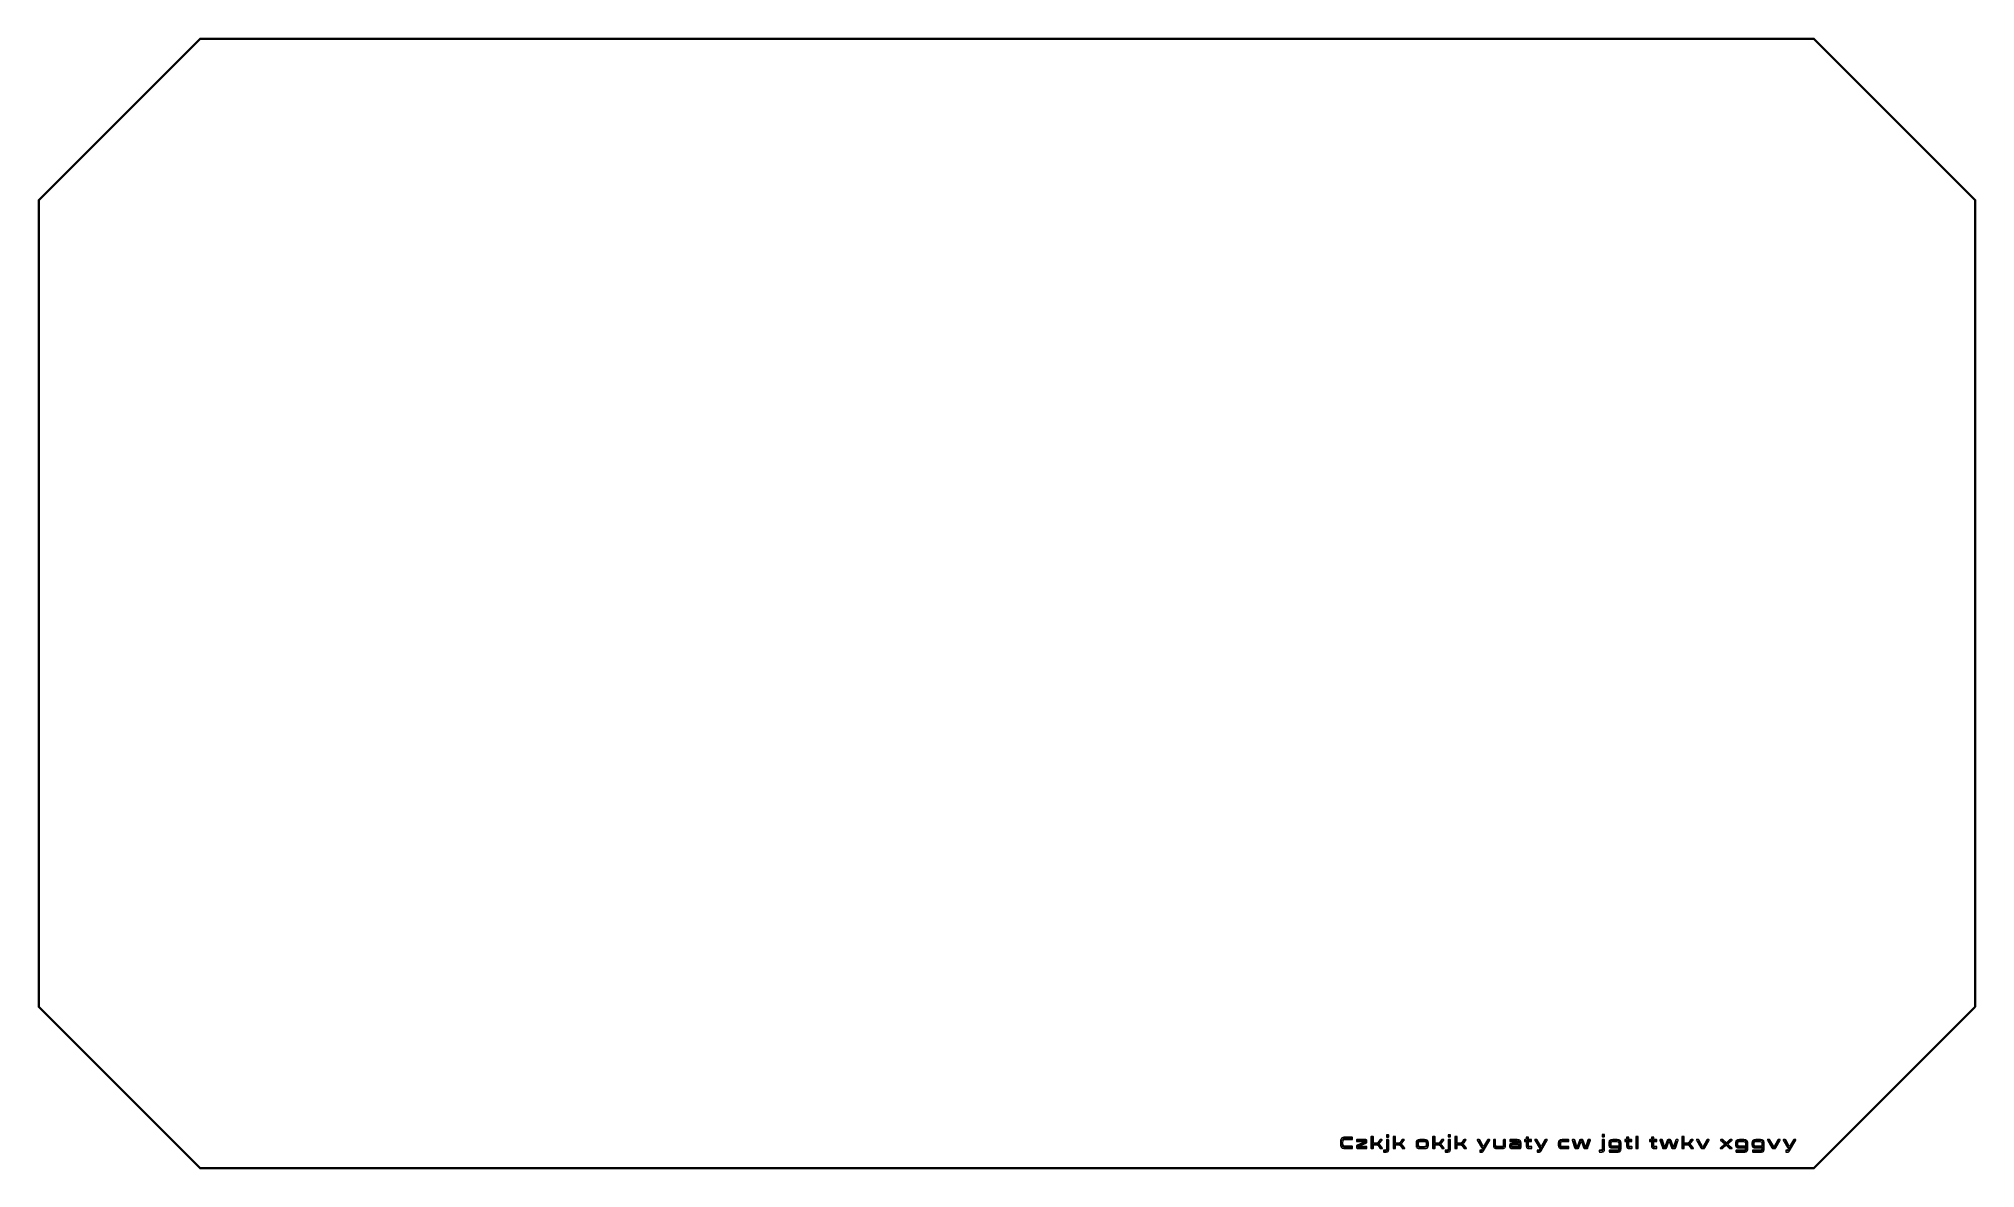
# Model space of a CAD drawing. Extents: x 6 to 143, y -103 to -23.
import ezdxf

# ---------------------------------------------------------------- set-up
doc = ezdxf.new("R2010")
doc.units = 0
doc.header["$MEASUREMENT"] = 0
doc.layers.add('Cipher3', color=7, linetype='Continuous', lineweight=0)
doc.layers.add('EdgeTop', color=7, linetype='Continuous', lineweight=0)

msp = doc.modelspace()

# ---------------------------------------------------------------- linework, layer by layer
at = {"layer": 'Cipher3', "color": 250, "lineweight": 15, "true_color": 0x231f20}
for p, q in [((100.14, -100.63), (100.14, -101.43)), ((100.57, -101.15), (100.78, -101.43)), ((101.24, -100.52), (101.24, -100.63)), ((101.71, -100.63), (101.71, -101.44)), ((102.15, -101.15), (102.35, -101.43)), ((104.51, -100.61), (104.51, -101.43)), ((104.98, -101.12), (105.15, -101.43)), ((105.61, -100.63), (105.61, -100.48)), ((106.08, -100.63), (106.08, -101.42)), ((106.52, -101.15), (106.73, -101.44)), ((110.95, -100.89), (111.42, -100.89)), ((116.52, -100.47), (116.52, -100.6)), ((118.07, -100.9), (118.52, -100.9)), ((118.9, -100.63), (118.9, -101.43)), ((119.81, -100.89), (120.29, -100.89)), ((122.16, -100.63), (122.16, -101.43)), ((122.59, -101.15), (122.79, -101.43)), ((125.54, -100.86), (124.89, -101.43)), ((124.92, -100.86), (125.53, -101.43))]:
    msp.add_line(p, q, dxfattribs=at)
for points in [[(98.74, -101.38), (98.38, -101.38), (98.16, -101.38), (98.07, -101.34), (98.01, -101.27), (97.98, -101.13), (97.98, -100.92), (98.02, -100.83), (98.07, -100.77), (98.15, -100.73), (98.74, -100.73)], [(99.07, -100.89), (99.68, -100.89), (99.7, -101.01), (99.12, -101.27), (99.12, -101.38), (99.72, -101.38)], [(100.16, -101.15), (100.53, -101.14), (100.76, -100.88)], [(101.24, -100.86), (101.24, -101.52), (101.22, -101.58), (101.18, -101.62), (101.14, -101.64), (100.98, -101.64)], [(101.73, -101.15), (102.11, -101.15), (102.34, -100.86)], [(104.53, -101.12), (104.94, -101.14), (105.12, -100.86)], [(105.61, -100.86), (105.61, -101.55), (105.57, -101.61), (105.51, -101.64), (105.33, -101.64)], [(106.12, -101.14), (106.49, -101.14), (106.72, -100.86)], [(107.68, -100.86), (107.97, -101.37), (108.09, -101.39), (108.41, -100.85)], [(108.08, -101.41), (107.95, -101.62), (107.9, -101.64), (107.76, -101.64)], [(108.81, -100.86), (108.81, -101.25), (108.84, -101.33), (108.88, -101.37), (108.99, -101.39), (109.33, -101.39), (109.42, -101.37), (109.47, -101.35), (109.51, -101.27), (109.51, -100.86)], [(109.91, -100.9), (110.41, -100.9), (110.52, -100.91), (110.57, -100.94), (110.6, -100.99), (110.61, -101.06), (110.6, -101.38), (110.04, -101.38), (109.99, -101.37), (109.97, -101.34), (109.96, -101.27), (109.96, -101.19), (110.02, -101.16), (110.09, -101.15), (110.61, -101.14)], [(111.14, -100.67), (111.14, -101.17), (111.14, -101.32), (111.17, -101.34), (111.22, -101.38), (111.41, -101.4)], [(111.76, -100.84), (112.03, -101.35), (112.1, -101.38), (112.18, -101.38), (112.47, -100.84)], [(112.16, -101.41), (112.02, -101.63), (111.95, -101.64), (111.85, -101.64)], [(114.06, -100.9), (113.57, -100.9), (113.48, -100.92), (113.44, -100.94), (113.41, -101), (113.41, -101.13), (113.41, -101.27), (113.44, -101.34), (113.48, -101.36), (113.53, -101.39), (114.06, -101.39)], [(114.4, -100.86), (114.57, -101.39), (114.7, -101.39), (114.89, -100.9), (115.02, -100.9), (115.2, -101.39), (115.34, -101.39), (115.53, -100.85)], [(116.52, -100.86), (116.52, -101.51), (116.5, -101.58), (116.46, -101.62), (116.24, -101.65)], [(116.95, -101.64), (117.54, -101.64), (117.61, -101.63), (117.66, -101.59), (117.68, -101.52), (117.68, -101.01), (117.66, -100.95), (117.62, -100.92), (117.54, -100.9), (117.12, -100.9), (117.05, -100.92), (117.01, -100.96), (116.98, -101.02), (116.98, -101.25), (117.01, -101.29), (117.07, -101.34), (117.12, -101.35), (117.65, -101.35)], [(118.25, -100.68), (118.25, -101.27), (118.26, -101.34), (118.29, -101.37), (118.36, -101.39), (118.52, -101.4)], [(120.01, -100.67), (120.01, -101.22), (120.03, -101.32), (120.05, -101.37), (120.11, -101.39), (120.29, -101.4)], [(120.62, -100.85), (120.78, -101.38), (120.93, -101.38), (121.11, -100.9), (121.24, -100.89), (121.42, -101.4), (121.57, -101.4), (121.72, -100.88)], [(122.17, -101.13), (122.56, -101.15), (122.79, -100.85)], [(123.2, -100.86), (123.5, -101.4), (123.62, -101.4), (123.94, -100.87)], [(125.93, -101.65), (126.54, -101.65), (126.6, -101.6), (126.65, -101.52), (126.66, -101.36), (126.66, -100.98), (126.61, -100.93), (126.52, -100.9), (126.4, -100.9), (126.09, -100.9), (126.01, -100.93), (125.97, -100.99), (125.95, -101.09), (125.97, -101.27), (126, -101.32), (126.06, -101.35), (126.61, -101.35)], [(127.09, -101.65), (127.73, -101.63), (127.79, -101.59), (127.82, -101.52), (127.83, -101.33), (127.83, -100.99), (127.78, -100.94), (127.69, -100.9), (127.3, -100.9), (127.21, -100.92), (127.16, -100.95), (127.12, -101.02), (127.12, -101.22), (127.15, -101.29), (127.2, -101.33), (127.32, -101.36), (127.79, -101.36)], [(128.22, -100.85), (128.54, -101.39), (128.65, -101.39), (128.96, -100.87)], [(129.36, -100.85), (129.63, -101.36), (129.77, -101.38), (130.08, -100.85)], [(129.76, -101.41), (129.64, -101.61), (129.6, -101.63), (129.45, -101.63)]]:
    msp.add_lwpolyline(points, dxfattribs=at)
msp.add_lwpolyline([(103.47, -100.9), (103.94, -100.9), (104, -100.94), (104.04, -101), (104.04, -101.17), (104.04, -101.3), (103.99, -101.37), (103.85, -101.39), (103.47, -101.39), (103.4, -101.36), (103.36, -101.33), (103.34, -101.26), (103.34, -101.08), (103.36, -100.96), (103.41, -100.92)], close=True, dxfattribs=at)
for points, knots in [([(98.74, -100.66), (98.76, -100.66), (98.76, -100.67), (98.76, -100.68), (98.76, -100.68), (98.76, -100.8), (98.76, -100.8), (98.76, -100.81), (98.76, -100.82), (98.74, -100.82), (98.74, -100.82), (98.23, -100.82), (98.23, -100.82), (98.2, -100.82), (98.18, -100.83), (98.16, -100.83), (98.14, -100.84), (98.12, -100.84), (98.11, -100.86), (98.1, -100.87), (98.09, -100.88), (98.09, -100.9), (98.08, -100.92), (98.08, -100.95), (98.08, -100.98), (98.08, -100.98), (98.08, -101.14), (98.08, -101.14), (98.08, -101.17), (98.08, -101.2), (98.09, -101.22), (98.09, -101.24), (98.1, -101.25), (98.11, -101.26), (98.12, -101.28), (98.14, -101.28), (98.16, -101.29), (98.18, -101.29), (98.2, -101.3), (98.23, -101.3), (98.23, -101.3), (98.74, -101.3), (98.74, -101.3), (98.76, -101.3), (98.76, -101.31), (98.76, -101.32), (98.76, -101.32), (98.76, -101.43), (98.76, -101.43), (98.76, -101.45), (98.76, -101.46), (98.74, -101.46), (98.74, -101.46), (98.22, -101.46), (98.22, -101.46), (98.17, -101.46), (98.12, -101.45), (98.08, -101.44), (98.04, -101.43), (98, -101.42), (97.98, -101.39), (97.95, -101.37), (97.93, -101.34), (97.92, -101.3), (97.91, -101.26), (97.9, -101.21), (97.9, -101.16), (97.9, -101.16), (97.9, -100.96), (97.9, -100.96), (97.9, -100.91), (97.91, -100.86), (97.92, -100.82), (97.93, -100.78), (97.95, -100.75), (97.98, -100.73), (98, -100.7), (98.04, -100.69), (98.08, -100.68), (98.12, -100.66), (98.17, -100.66), (98.22, -100.66), (98.22, -100.66), (98.74, -100.66), (98.74, -100.66)], [0, 0, 0, 0, 1, 1, 1, 2, 2, 2, 3, 3, 3, 4, 4, 4, 5, 5, 5, 6, 6, 6, 7, 7, 7, 8, 8, 8, 9, 9, 9, 10, 10, 10, 11, 11, 11, 12, 12, 12, 13, 13, 13, 14, 14, 14, 15, 15, 15, 16, 16, 16, 17, 17, 17, 18, 18, 18, 19, 19, 19, 20, 20, 20, 21, 21, 21, 22, 22, 22, 23, 23, 23, 24, 24, 24, 25, 25, 25, 26, 26, 26, 27, 27, 27, 28, 28, 28, 28]), ([(99.69, -100.83), (99.72, -100.83), (99.74, -100.84), (99.75, -100.85), (99.76, -100.86), (99.77, -100.88), (99.77, -100.9), (99.77, -100.9), (99.77, -100.99), (99.77, -100.99), (99.77, -101), (99.77, -101.01), (99.77, -101.02), (99.77, -101.03), (99.76, -101.03), (99.76, -101.04), (99.76, -101.05), (99.75, -101.05), (99.74, -101.06), (99.74, -101.06), (99.73, -101.06), (99.72, -101.07), (99.72, -101.07), (99.21, -101.29), (99.21, -101.29), (99.21, -101.29), (99.2, -101.3), (99.2, -101.3), (99.2, -101.3), (99.2, -101.3), (99.2, -101.31), (99.2, -101.31), (99.2, -101.32), (99.2, -101.32), (99.2, -101.32), (99.21, -101.32), (99.21, -101.32), (99.21, -101.32), (99.74, -101.32), (99.74, -101.32), (99.76, -101.32), (99.76, -101.33), (99.76, -101.34), (99.76, -101.34), (99.76, -101.44), (99.76, -101.44), (99.76, -101.45), (99.76, -101.46), (99.74, -101.46), (99.74, -101.46), (99.11, -101.46), (99.11, -101.46), (99.08, -101.46), (99.06, -101.45), (99.05, -101.44), (99.04, -101.43), (99.03, -101.41), (99.03, -101.39), (99.03, -101.39), (99.03, -101.3), (99.03, -101.3), (99.03, -101.28), (99.04, -101.26), (99.04, -101.25), (99.05, -101.24), (99.06, -101.23), (99.08, -101.22), (99.08, -101.22), (99.59, -101), (99.59, -101), (99.6, -101), (99.6, -100.99), (99.6, -100.98), (99.6, -100.98), (99.6, -100.98), (99.6, -100.98), (99.6, -100.97), (99.6, -100.97), (99.59, -100.97), (99.59, -100.97), (99.06, -100.97), (99.06, -100.97), (99.05, -100.97), (99.04, -100.96), (99.04, -100.95), (99.04, -100.95), (99.04, -100.85), (99.04, -100.85), (99.04, -100.84), (99.05, -100.83), (99.06, -100.83), (99.06, -100.83), (99.69, -100.83), (99.69, -100.83)], [0, 0, 0, 0, 1, 1, 1, 2, 2, 2, 3, 3, 3, 4, 4, 4, 5, 5, 5, 6, 6, 6, 7, 7, 7, 8, 8, 8, 9, 9, 9, 10, 10, 10, 11, 11, 11, 12, 12, 12, 13, 13, 13, 14, 14, 14, 15, 15, 15, 16, 16, 16, 17, 17, 17, 18, 18, 18, 19, 19, 19, 20, 20, 20, 21, 21, 21, 22, 22, 22, 23, 23, 23, 24, 24, 24, 25, 25, 25, 26, 26, 26, 27, 27, 27, 28, 28, 28, 29, 29, 29, 30, 30, 30, 31, 31, 31, 31]), ([(100.2, -100.6), (100.22, -100.6), (100.23, -100.61), (100.23, -100.63), (100.23, -100.63), (100.23, -101.08), (100.23, -101.08), (100.23, -101.08), (100.44, -101.08), (100.44, -101.08), (100.45, -101.08), (100.47, -101.08), (100.48, -101.08), (100.49, -101.08), (100.5, -101.07), (100.51, -101.07), (100.51, -101.07), (100.52, -101.06), (100.53, -101.06), (100.53, -101.05), (100.54, -101.04), (100.55, -101.03), (100.55, -101.03), (100.68, -100.85), (100.68, -100.85), (100.68, -100.84), (100.69, -100.84), (100.69, -100.84), (100.7, -100.83), (100.7, -100.83), (100.71, -100.83), (100.71, -100.83), (100.84, -100.83), (100.84, -100.83), (100.85, -100.83), (100.85, -100.84), (100.86, -100.84), (100.86, -100.85), (100.86, -100.86), (100.85, -100.86), (100.85, -100.86), (100.7, -101.06), (100.7, -101.06), (100.68, -101.1), (100.66, -101.12), (100.63, -101.14), (100.67, -101.16), (100.69, -101.18), (100.72, -101.21), (100.72, -101.21), (100.88, -101.43), (100.88, -101.43), (100.88, -101.44), (100.88, -101.44), (100.88, -101.45), (100.88, -101.46), (100.87, -101.46), (100.86, -101.46), (100.86, -101.46), (100.74, -101.46), (100.74, -101.46), (100.73, -101.46), (100.72, -101.46), (100.71, -101.46), (100.71, -101.45), (100.7, -101.45), (100.7, -101.44), (100.7, -101.44), (100.56, -101.25), (100.56, -101.25), (100.55, -101.23), (100.53, -101.22), (100.52, -101.21), (100.5, -101.21), (100.48, -101.2), (100.45, -101.2), (100.45, -101.2), (100.23, -101.2), (100.23, -101.2), (100.23, -101.2), (100.23, -101.43), (100.23, -101.43), (100.23, -101.45), (100.22, -101.46), (100.2, -101.46), (100.2, -101.46), (100.09, -101.46), (100.09, -101.46), (100.07, -101.46), (100.06, -101.45), (100.06, -101.43), (100.06, -101.43), (100.06, -100.63), (100.06, -100.63), (100.06, -100.61), (100.07, -100.6), (100.09, -100.6), (100.09, -100.6), (100.2, -100.6), (100.2, -100.6)], [0, 0, 0, 0, 1, 1, 1, 2, 2, 2, 3, 3, 3, 4, 4, 4, 5, 5, 5, 6, 6, 6, 7, 7, 7, 8, 8, 8, 9, 9, 9, 10, 10, 10, 11, 11, 11, 12, 12, 12, 13, 13, 13, 14, 14, 14, 15, 15, 15, 16, 16, 16, 17, 17, 17, 18, 18, 18, 19, 19, 19, 20, 20, 20, 21, 21, 21, 22, 22, 22, 23, 23, 23, 24, 24, 24, 25, 25, 25, 26, 26, 26, 27, 27, 27, 28, 28, 28, 29, 29, 29, 30, 30, 30, 31, 31, 31, 32, 32, 32, 33, 33, 33, 33]), ([(101.3, -100.83), (101.31, -100.83), (101.32, -100.84), (101.32, -100.86), (101.32, -100.86), (101.32, -101.48), (101.32, -101.48), (101.32, -101.52), (101.32, -101.56), (101.31, -101.59), (101.3, -101.62), (101.29, -101.64), (101.27, -101.66), (101.25, -101.68), (101.22, -101.69), (101.19, -101.7), (101.15, -101.71), (101.11, -101.71), (101.06, -101.71), (101.06, -101.71), (100.97, -101.71), (100.97, -101.71), (100.96, -101.71), (100.95, -101.7), (100.95, -101.69), (100.95, -101.69), (100.95, -101.6), (100.95, -101.6), (100.95, -101.58), (100.96, -101.57), (100.97, -101.57), (100.97, -101.57), (101.05, -101.57), (101.05, -101.57), (101.07, -101.57), (101.09, -101.57), (101.1, -101.57), (101.12, -101.56), (101.13, -101.56), (101.14, -101.55), (101.15, -101.54), (101.15, -101.53), (101.15, -101.51), (101.16, -101.49), (101.16, -101.47), (101.16, -101.45), (101.16, -101.45), (101.16, -100.86), (101.16, -100.86), (101.16, -100.84), (101.17, -100.83), (101.18, -100.83), (101.18, -100.83), (101.3, -100.83), (101.3, -100.83)], [0, 0, 0, 0, 1, 1, 1, 2, 2, 2, 3, 3, 3, 4, 4, 4, 5, 5, 5, 6, 6, 6, 7, 7, 7, 8, 8, 8, 9, 9, 9, 10, 10, 10, 11, 11, 11, 12, 12, 12, 13, 13, 13, 14, 14, 14, 15, 15, 15, 16, 16, 16, 17, 17, 17, 18, 18, 18, 18]), ([(101.3, -100.49), (101.31, -100.49), (101.32, -100.5), (101.32, -100.51), (101.32, -100.51), (101.32, -100.62), (101.32, -100.62), (101.32, -100.64), (101.31, -100.65), (101.3, -100.65), (101.3, -100.65), (101.18, -100.65), (101.18, -100.65), (101.17, -100.65), (101.16, -100.64), (101.16, -100.62), (101.16, -100.62), (101.16, -100.51), (101.16, -100.51), (101.16, -100.5), (101.17, -100.49), (101.18, -100.49), (101.18, -100.49), (101.3, -100.49), (101.3, -100.49)], [0, 0, 0, 0, 1, 1, 1, 2, 2, 2, 3, 3, 3, 4, 4, 4, 5, 5, 5, 6, 6, 6, 7, 7, 7, 8, 8, 8, 8]), ([(101.77, -100.6), (101.79, -100.6), (101.8, -100.61), (101.8, -100.63), (101.8, -100.63), (101.8, -101.08), (101.8, -101.08), (101.8, -101.08), (102.01, -101.08), (102.01, -101.08), (102.02, -101.08), (102.04, -101.08), (102.05, -101.08), (102.06, -101.08), (102.07, -101.07), (102.08, -101.07), (102.09, -101.07), (102.09, -101.06), (102.1, -101.06), (102.11, -101.05), (102.11, -101.04), (102.12, -101.03), (102.12, -101.03), (102.25, -100.85), (102.25, -100.85), (102.25, -100.84), (102.26, -100.84), (102.26, -100.84), (102.27, -100.83), (102.28, -100.83), (102.28, -100.83), (102.28, -100.83), (102.41, -100.83), (102.41, -100.83), (102.42, -100.83), (102.43, -100.84), (102.43, -100.84), (102.43, -100.85), (102.43, -100.86), (102.42, -100.86), (102.42, -100.86), (102.28, -101.06), (102.28, -101.06), (102.25, -101.1), (102.23, -101.12), (102.21, -101.14), (102.24, -101.16), (102.26, -101.18), (102.29, -101.21), (102.29, -101.21), (102.45, -101.43), (102.45, -101.43), (102.45, -101.44), (102.46, -101.44), (102.45, -101.45), (102.45, -101.46), (102.44, -101.46), (102.44, -101.46), (102.44, -101.46), (102.31, -101.46), (102.31, -101.46), (102.3, -101.46), (102.29, -101.46), (102.29, -101.46), (102.28, -101.45), (102.28, -101.45), (102.27, -101.44), (102.27, -101.44), (102.13, -101.25), (102.13, -101.25), (102.12, -101.23), (102.11, -101.22), (102.09, -101.21), (102.07, -101.21), (102.05, -101.2), (102.02, -101.2), (102.02, -101.2), (101.8, -101.2), (101.8, -101.2), (101.8, -101.2), (101.8, -101.43), (101.8, -101.43), (101.8, -101.45), (101.79, -101.46), (101.77, -101.46), (101.77, -101.46), (101.66, -101.46), (101.66, -101.46), (101.64, -101.46), (101.64, -101.45), (101.64, -101.43), (101.64, -101.43), (101.64, -100.63), (101.64, -100.63), (101.64, -100.61), (101.64, -100.6), (101.66, -100.6), (101.66, -100.6), (101.77, -100.6), (101.77, -100.6)], [0, 0, 0, 0, 1, 1, 1, 2, 2, 2, 3, 3, 3, 4, 4, 4, 5, 5, 5, 6, 6, 6, 7, 7, 7, 8, 8, 8, 9, 9, 9, 10, 10, 10, 11, 11, 11, 12, 12, 12, 13, 13, 13, 14, 14, 14, 15, 15, 15, 16, 16, 16, 17, 17, 17, 18, 18, 18, 19, 19, 19, 20, 20, 20, 21, 21, 21, 22, 22, 22, 23, 23, 23, 24, 24, 24, 25, 25, 25, 26, 26, 26, 27, 27, 27, 28, 28, 28, 29, 29, 29, 30, 30, 30, 31, 31, 31, 32, 32, 32, 33, 33, 33, 33]), ([(103.85, -100.83), (103.91, -100.83), (103.95, -100.84), (103.98, -100.84), (104.02, -100.85), (104.05, -100.87), (104.07, -100.89), (104.09, -100.9), (104.1, -100.93), (104.11, -100.96), (104.12, -100.99), (104.13, -101.02), (104.13, -101.06), (104.13, -101.06), (104.13, -101.23), (104.13, -101.23), (104.13, -101.27), (104.12, -101.3), (104.11, -101.33), (104.1, -101.36), (104.09, -101.39), (104.07, -101.41), (104.05, -101.42), (104.02, -101.44), (103.98, -101.45), (103.95, -101.46), (103.91, -101.46), (103.85, -101.46), (103.85, -101.46), (103.53, -101.46), (103.53, -101.46), (103.48, -101.46), (103.44, -101.46), (103.4, -101.45), (103.37, -101.44), (103.34, -101.42), (103.32, -101.41), (103.3, -101.39), (103.28, -101.36), (103.27, -101.33), (103.26, -101.3), (103.26, -101.27), (103.26, -101.23), (103.26, -101.23), (103.26, -101.06), (103.26, -101.06), (103.26, -101.02), (103.26, -100.99), (103.27, -100.96), (103.28, -100.93), (103.3, -100.9), (103.32, -100.89), (103.34, -100.87), (103.37, -100.85), (103.4, -100.84), (103.44, -100.84), (103.48, -100.83), (103.53, -100.83), (103.53, -100.83), (103.85, -100.83), (103.85, -100.83)], [0, 0, 0, 0, 1, 1, 1, 2, 2, 2, 3, 3, 3, 4, 4, 4, 5, 5, 5, 6, 6, 6, 7, 7, 7, 8, 8, 8, 9, 9, 9, 10, 10, 10, 11, 11, 11, 12, 12, 12, 13, 13, 13, 14, 14, 14, 15, 15, 15, 16, 16, 16, 17, 17, 17, 18, 18, 18, 19, 19, 19, 20, 20, 20, 20]), ([(103.42, -101.2), (103.42, -101.22), (103.42, -101.24), (103.43, -101.26), (103.43, -101.28), (103.44, -101.29), (103.45, -101.3), (103.46, -101.31), (103.47, -101.32), (103.49, -101.32), (103.5, -101.32), (103.52, -101.33), (103.55, -101.33), (103.55, -101.33), (103.84, -101.33), (103.84, -101.33), (103.86, -101.33), (103.88, -101.32), (103.9, -101.32), (103.92, -101.32), (103.93, -101.31), (103.94, -101.3), (103.95, -101.29), (103.95, -101.28), (103.96, -101.26), (103.96, -101.24), (103.96, -101.22), (103.96, -101.2), (103.96, -101.2), (103.96, -101.09), (103.96, -101.09), (103.96, -101.07), (103.96, -101.05), (103.96, -101.03), (103.95, -101.02), (103.95, -101), (103.94, -100.99), (103.93, -100.98), (103.92, -100.98), (103.9, -100.97), (103.88, -100.97), (103.86, -100.97), (103.84, -100.97), (103.84, -100.97), (103.55, -100.97), (103.55, -100.97), (103.52, -100.97), (103.5, -100.97), (103.49, -100.97), (103.47, -100.98), (103.46, -100.98), (103.45, -100.99), (103.44, -101), (103.43, -101.02), (103.43, -101.03), (103.42, -101.05), (103.42, -101.07), (103.42, -101.09), (103.42, -101.09), (103.42, -101.2), (103.42, -101.2)], [0, 0, 0, 0, 1, 1, 1, 2, 2, 2, 3, 3, 3, 4, 4, 4, 5, 5, 5, 6, 6, 6, 7, 7, 7, 8, 8, 8, 9, 9, 9, 10, 10, 10, 11, 11, 11, 12, 12, 12, 13, 13, 13, 14, 14, 14, 15, 15, 15, 16, 16, 16, 17, 17, 17, 18, 18, 18, 19, 19, 19, 20, 20, 20, 20]), ([(104.57, -100.6), (104.59, -100.6), (104.6, -100.61), (104.6, -100.63), (104.6, -100.63), (104.6, -101.08), (104.6, -101.08), (104.6, -101.08), (104.81, -101.08), (104.81, -101.08), (104.82, -101.08), (104.84, -101.08), (104.85, -101.08), (104.86, -101.08), (104.87, -101.07), (104.88, -101.07), (104.88, -101.07), (104.89, -101.06), (104.9, -101.06), (104.9, -101.05), (104.91, -101.04), (104.92, -101.03), (104.92, -101.03), (105.05, -100.85), (105.05, -100.85), (105.05, -100.84), (105.06, -100.84), (105.06, -100.84), (105.07, -100.83), (105.07, -100.83), (105.08, -100.83), (105.08, -100.83), (105.21, -100.83), (105.21, -100.83), (105.22, -100.83), (105.22, -100.84), (105.23, -100.84), (105.23, -100.85), (105.23, -100.86), (105.22, -100.86), (105.22, -100.86), (105.07, -101.06), (105.07, -101.06), (105.05, -101.1), (105.03, -101.12), (105, -101.14), (105.03, -101.16), (105.06, -101.18), (105.08, -101.21), (105.08, -101.21), (105.25, -101.43), (105.25, -101.43), (105.25, -101.44), (105.25, -101.44), (105.25, -101.45), (105.25, -101.46), (105.24, -101.46), (105.23, -101.46), (105.23, -101.46), (105.1, -101.46), (105.1, -101.46), (105.1, -101.46), (105.09, -101.46), (105.08, -101.46), (105.08, -101.45), (105.07, -101.45), (105.07, -101.44), (105.07, -101.44), (104.93, -101.25), (104.93, -101.25), (104.92, -101.23), (104.9, -101.22), (104.89, -101.21), (104.87, -101.21), (104.85, -101.2), (104.82, -101.2), (104.82, -101.2), (104.6, -101.2), (104.6, -101.2), (104.6, -101.2), (104.6, -101.43), (104.6, -101.43), (104.6, -101.45), (104.59, -101.46), (104.57, -101.46), (104.57, -101.46), (104.46, -101.46), (104.46, -101.46), (104.44, -101.46), (104.43, -101.45), (104.43, -101.43), (104.43, -101.43), (104.43, -100.63), (104.43, -100.63), (104.43, -100.61), (104.44, -100.6), (104.46, -100.6), (104.46, -100.6), (104.57, -100.6), (104.57, -100.6)], [0, 0, 0, 0, 1, 1, 1, 2, 2, 2, 3, 3, 3, 4, 4, 4, 5, 5, 5, 6, 6, 6, 7, 7, 7, 8, 8, 8, 9, 9, 9, 10, 10, 10, 11, 11, 11, 12, 12, 12, 13, 13, 13, 14, 14, 14, 15, 15, 15, 16, 16, 16, 17, 17, 17, 18, 18, 18, 19, 19, 19, 20, 20, 20, 21, 21, 21, 22, 22, 22, 23, 23, 23, 24, 24, 24, 25, 25, 25, 26, 26, 26, 27, 27, 27, 28, 28, 28, 29, 29, 29, 30, 30, 30, 31, 31, 31, 32, 32, 32, 33, 33, 33, 33]), ([(105.67, -100.83), (105.68, -100.83), (105.69, -100.84), (105.69, -100.86), (105.69, -100.86), (105.69, -101.48), (105.69, -101.48), (105.69, -101.52), (105.69, -101.56), (105.68, -101.59), (105.67, -101.62), (105.66, -101.64), (105.64, -101.66), (105.62, -101.68), (105.59, -101.69), (105.56, -101.7), (105.52, -101.71), (105.48, -101.71), (105.43, -101.71), (105.43, -101.71), (105.34, -101.71), (105.34, -101.71), (105.33, -101.71), (105.32, -101.7), (105.32, -101.69), (105.32, -101.69), (105.32, -101.6), (105.32, -101.6), (105.32, -101.58), (105.33, -101.57), (105.34, -101.57), (105.34, -101.57), (105.41, -101.57), (105.41, -101.57), (105.44, -101.57), (105.46, -101.57), (105.47, -101.57), (105.49, -101.56), (105.5, -101.56), (105.51, -101.55), (105.51, -101.54), (105.52, -101.53), (105.52, -101.51), (105.53, -101.49), (105.53, -101.47), (105.53, -101.45), (105.53, -101.45), (105.53, -100.86), (105.53, -100.86), (105.53, -100.84), (105.54, -100.83), (105.55, -100.83), (105.55, -100.83), (105.67, -100.83), (105.67, -100.83)], [0, 0, 0, 0, 1, 1, 1, 2, 2, 2, 3, 3, 3, 4, 4, 4, 5, 5, 5, 6, 6, 6, 7, 7, 7, 8, 8, 8, 9, 9, 9, 10, 10, 10, 11, 11, 11, 12, 12, 12, 13, 13, 13, 14, 14, 14, 15, 15, 15, 16, 16, 16, 17, 17, 17, 18, 18, 18, 18]), ([(105.67, -100.48), (105.68, -100.48), (105.69, -100.49), (105.69, -100.51), (105.69, -100.51), (105.69, -100.61), (105.69, -100.61), (105.69, -100.63), (105.68, -100.64), (105.67, -100.64), (105.67, -100.64), (105.55, -100.64), (105.55, -100.64), (105.54, -100.64), (105.53, -100.63), (105.53, -100.61), (105.53, -100.61), (105.53, -100.51), (105.53, -100.51), (105.53, -100.49), (105.54, -100.48), (105.55, -100.48), (105.55, -100.48), (105.67, -100.48), (105.67, -100.48)], [0, 0, 0, 0, 1, 1, 1, 2, 2, 2, 3, 3, 3, 4, 4, 4, 5, 5, 5, 6, 6, 6, 7, 7, 7, 8, 8, 8, 8]), ([(106.14, -100.6), (106.16, -100.6), (106.17, -100.61), (106.17, -100.63), (106.17, -100.63), (106.17, -101.08), (106.17, -101.08), (106.17, -101.08), (106.38, -101.08), (106.38, -101.08), (106.39, -101.08), (106.41, -101.08), (106.42, -101.08), (106.43, -101.08), (106.44, -101.07), (106.45, -101.07), (106.46, -101.07), (106.46, -101.06), (106.47, -101.06), (106.48, -101.05), (106.48, -101.04), (106.49, -101.03), (106.49, -101.03), (106.62, -100.85), (106.62, -100.85), (106.62, -100.84), (106.63, -100.84), (106.63, -100.84), (106.64, -100.83), (106.65, -100.83), (106.65, -100.83), (106.65, -100.83), (106.78, -100.83), (106.78, -100.83), (106.79, -100.83), (106.8, -100.84), (106.8, -100.84), (106.8, -100.85), (106.8, -100.86), (106.79, -100.86), (106.79, -100.86), (106.65, -101.06), (106.65, -101.06), (106.62, -101.1), (106.6, -101.12), (106.58, -101.14), (106.61, -101.16), (106.63, -101.18), (106.66, -101.21), (106.66, -101.21), (106.82, -101.43), (106.82, -101.43), (106.82, -101.44), (106.82, -101.44), (106.82, -101.45), (106.82, -101.46), (106.81, -101.46), (106.81, -101.46), (106.81, -101.46), (106.68, -101.46), (106.68, -101.46), (106.67, -101.46), (106.66, -101.46), (106.66, -101.46), (106.65, -101.45), (106.65, -101.45), (106.64, -101.44), (106.64, -101.44), (106.5, -101.25), (106.5, -101.25), (106.49, -101.23), (106.47, -101.22), (106.46, -101.21), (106.44, -101.21), (106.42, -101.2), (106.39, -101.2), (106.39, -101.2), (106.17, -101.2), (106.17, -101.2), (106.17, -101.2), (106.17, -101.43), (106.17, -101.43), (106.17, -101.45), (106.16, -101.46), (106.14, -101.46), (106.14, -101.46), (106.03, -101.46), (106.03, -101.46), (106.01, -101.46), (106, -101.45), (106, -101.43), (106, -101.43), (106, -100.63), (106, -100.63), (106, -100.61), (106.01, -100.6), (106.03, -100.6), (106.03, -100.6), (106.14, -100.6), (106.14, -100.6)], [0, 0, 0, 0, 1, 1, 1, 2, 2, 2, 3, 3, 3, 4, 4, 4, 5, 5, 5, 6, 6, 6, 7, 7, 7, 8, 8, 8, 9, 9, 9, 10, 10, 10, 11, 11, 11, 12, 12, 12, 13, 13, 13, 14, 14, 14, 15, 15, 15, 16, 16, 16, 17, 17, 17, 18, 18, 18, 19, 19, 19, 20, 20, 20, 21, 21, 21, 22, 22, 22, 23, 23, 23, 24, 24, 24, 25, 25, 25, 26, 26, 26, 27, 27, 27, 28, 28, 28, 29, 29, 29, 30, 30, 30, 31, 31, 31, 32, 32, 32, 33, 33, 33, 33]), ([(108.46, -100.83), (108.47, -100.83), (108.48, -100.83), (108.48, -100.84), (108.48, -100.85), (108.48, -100.85), (108.48, -100.86), (108.48, -100.86), (108.04, -101.63), (108.04, -101.63), (108.03, -101.66), (108, -101.68), (107.98, -101.69), (107.95, -101.71), (107.91, -101.71), (107.86, -101.71), (107.86, -101.71), (107.78, -101.71), (107.78, -101.71), (107.77, -101.71), (107.76, -101.7), (107.76, -101.69), (107.76, -101.69), (107.76, -101.6), (107.76, -101.6), (107.76, -101.58), (107.77, -101.58), (107.78, -101.58), (107.78, -101.58), (107.85, -101.58), (107.85, -101.58), (107.88, -101.58), (107.9, -101.57), (107.91, -101.55), (107.91, -101.55), (107.97, -101.44), (107.97, -101.44), (107.95, -101.44), (107.93, -101.44), (107.92, -101.43), (107.91, -101.42), (107.9, -101.41), (107.89, -101.39), (107.89, -101.39), (107.59, -100.86), (107.59, -100.86), (107.58, -100.85), (107.58, -100.85), (107.58, -100.84), (107.59, -100.83), (107.59, -100.83), (107.6, -100.83), (107.6, -100.83), (107.73, -100.83), (107.73, -100.83), (107.75, -100.83), (107.75, -100.84), (107.76, -100.85), (107.76, -100.85), (108.01, -101.29), (108.01, -101.29), (108.02, -101.3), (108.02, -101.31), (108.03, -101.31), (108.03, -101.31), (108.04, -101.31), (108.04, -101.31), (108.04, -101.31), (108.31, -100.85), (108.31, -100.85), (108.31, -100.84), (108.32, -100.83), (108.34, -100.83), (108.34, -100.83), (108.46, -100.83), (108.46, -100.83)], [0, 0, 0, 0, 1, 1, 1, 2, 2, 2, 3, 3, 3, 4, 4, 4, 5, 5, 5, 6, 6, 6, 7, 7, 7, 8, 8, 8, 9, 9, 9, 10, 10, 10, 11, 11, 11, 12, 12, 12, 13, 13, 13, 14, 14, 14, 15, 15, 15, 16, 16, 16, 17, 17, 17, 18, 18, 18, 19, 19, 19, 20, 20, 20, 21, 21, 21, 22, 22, 22, 23, 23, 23, 24, 24, 24, 25, 25, 25, 25]), ([(108.87, -100.83), (108.89, -100.83), (108.89, -100.84), (108.89, -100.86), (108.89, -100.86), (108.89, -101.19), (108.89, -101.19), (108.89, -101.21), (108.89, -101.23), (108.9, -101.25), (108.9, -101.26), (108.91, -101.28), (108.92, -101.29), (108.92, -101.3), (108.94, -101.3), (108.95, -101.31), (108.97, -101.31), (108.99, -101.31), (109.01, -101.31), (109.01, -101.31), (109.3, -101.31), (109.3, -101.31), (109.33, -101.31), (109.35, -101.31), (109.37, -101.31), (109.38, -101.3), (109.4, -101.3), (109.4, -101.29), (109.41, -101.28), (109.42, -101.26), (109.42, -101.25), (109.43, -101.23), (109.43, -101.21), (109.43, -101.19), (109.43, -101.19), (109.43, -100.86), (109.43, -100.86), (109.43, -100.84), (109.44, -100.83), (109.46, -100.83), (109.46, -100.83), (109.57, -100.83), (109.57, -100.83), (109.58, -100.83), (109.59, -100.84), (109.59, -100.86), (109.59, -100.86), (109.59, -101.23), (109.59, -101.23), (109.59, -101.27), (109.59, -101.3), (109.58, -101.33), (109.57, -101.36), (109.55, -101.39), (109.53, -101.41), (109.51, -101.42), (109.49, -101.44), (109.45, -101.45), (109.41, -101.46), (109.37, -101.46), (109.32, -101.46), (109.32, -101.46), (109, -101.46), (109, -101.46), (108.95, -101.46), (108.91, -101.46), (108.87, -101.45), (108.84, -101.44), (108.81, -101.42), (108.79, -101.41), (108.77, -101.39), (108.75, -101.36), (108.74, -101.33), (108.73, -101.3), (108.73, -101.27), (108.73, -101.23), (108.73, -101.23), (108.73, -100.86), (108.73, -100.86), (108.73, -100.84), (108.74, -100.83), (108.76, -100.83), (108.76, -100.83), (108.87, -100.83), (108.87, -100.83)], [0, 0, 0, 0, 1, 1, 1, 2, 2, 2, 3, 3, 3, 4, 4, 4, 5, 5, 5, 6, 6, 6, 7, 7, 7, 8, 8, 8, 9, 9, 9, 10, 10, 10, 11, 11, 11, 12, 12, 12, 13, 13, 13, 14, 14, 14, 15, 15, 15, 16, 16, 16, 17, 17, 17, 18, 18, 18, 19, 19, 19, 20, 20, 20, 21, 21, 21, 22, 22, 22, 23, 23, 23, 24, 24, 24, 25, 25, 25, 26, 26, 26, 27, 27, 27, 28, 28, 28, 28]), ([(111.06, -100.83), (111.06, -100.83), (111.06, -100.68), (111.06, -100.68), (111.06, -100.66), (111.06, -100.66), (111.08, -100.66), (111.08, -100.66), (111.19, -100.66), (111.19, -100.66), (111.21, -100.66), (111.22, -100.66), (111.22, -100.68), (111.22, -100.68), (111.22, -100.83), (111.22, -100.83), (111.22, -100.83), (111.42, -100.83), (111.42, -100.83), (111.43, -100.83), (111.44, -100.84), (111.44, -100.85), (111.44, -100.85), (111.44, -100.95), (111.44, -100.95), (111.44, -100.96), (111.43, -100.97), (111.42, -100.97), (111.42, -100.97), (111.22, -100.97), (111.22, -100.97), (111.22, -100.97), (111.22, -101.23), (111.22, -101.23), (111.22, -101.26), (111.23, -101.29), (111.24, -101.3), (111.25, -101.32), (111.28, -101.32), (111.32, -101.32), (111.32, -101.32), (111.43, -101.32), (111.43, -101.32), (111.44, -101.32), (111.45, -101.33), (111.45, -101.34), (111.45, -101.34), (111.45, -101.44), (111.45, -101.44), (111.45, -101.45), (111.44, -101.46), (111.43, -101.46), (111.43, -101.46), (111.29, -101.46), (111.29, -101.46), (111.24, -101.46), (111.2, -101.46), (111.17, -101.45), (111.14, -101.44), (111.12, -101.42), (111.1, -101.41), (111.09, -101.39), (111.07, -101.36), (111.07, -101.34), (111.06, -101.31), (111.06, -101.27), (111.06, -101.23), (111.06, -101.23), (111.06, -100.97), (111.06, -100.97), (111.06, -100.97), (110.95, -100.97), (110.95, -100.97), (110.93, -100.97), (110.93, -100.96), (110.93, -100.95), (110.93, -100.95), (110.93, -100.85), (110.93, -100.85), (110.93, -100.84), (110.93, -100.83), (110.95, -100.83), (110.95, -100.83), (111.06, -100.83), (111.06, -100.83)], [0, 0, 0, 0, 1, 1, 1, 2, 2, 2, 3, 3, 3, 4, 4, 4, 5, 5, 5, 6, 6, 6, 7, 7, 7, 8, 8, 8, 9, 9, 9, 10, 10, 10, 11, 11, 11, 12, 12, 12, 13, 13, 13, 14, 14, 14, 15, 15, 15, 16, 16, 16, 17, 17, 17, 18, 18, 18, 19, 19, 19, 20, 20, 20, 21, 21, 21, 22, 22, 22, 23, 23, 23, 24, 24, 24, 25, 25, 25, 26, 26, 26, 27, 27, 27, 28, 28, 28, 28]), ([(112.54, -100.83), (112.55, -100.83), (112.55, -100.83), (112.55, -100.84), (112.56, -100.85), (112.56, -100.85), (112.55, -100.86), (112.55, -100.86), (112.11, -101.63), (112.11, -101.63), (112.1, -101.66), (112.08, -101.68), (112.05, -101.69), (112.02, -101.71), (111.98, -101.71), (111.93, -101.71), (111.93, -101.71), (111.85, -101.71), (111.85, -101.71), (111.84, -101.71), (111.83, -101.7), (111.83, -101.69), (111.83, -101.69), (111.83, -101.6), (111.83, -101.6), (111.83, -101.58), (111.84, -101.58), (111.85, -101.58), (111.85, -101.58), (111.92, -101.58), (111.92, -101.58), (111.95, -101.58), (111.97, -101.57), (111.98, -101.55), (111.98, -101.55), (112.04, -101.44), (112.04, -101.44), (112.02, -101.44), (112.01, -101.44), (112, -101.43), (111.99, -101.42), (111.98, -101.41), (111.97, -101.39), (111.97, -101.39), (111.66, -100.86), (111.66, -100.86), (111.65, -100.85), (111.65, -100.85), (111.66, -100.84), (111.66, -100.83), (111.66, -100.83), (111.67, -100.83), (111.67, -100.83), (111.8, -100.83), (111.8, -100.83), (111.82, -100.83), (111.83, -100.84), (111.83, -100.85), (111.83, -100.85), (112.09, -101.29), (112.09, -101.29), (112.09, -101.3), (112.1, -101.31), (112.1, -101.31), (112.1, -101.31), (112.11, -101.31), (112.11, -101.31), (112.11, -101.31), (112.38, -100.85), (112.38, -100.85), (112.39, -100.84), (112.4, -100.83), (112.41, -100.83), (112.41, -100.83), (112.54, -100.83), (112.54, -100.83)], [0, 0, 0, 0, 1, 1, 1, 2, 2, 2, 3, 3, 3, 4, 4, 4, 5, 5, 5, 6, 6, 6, 7, 7, 7, 8, 8, 8, 9, 9, 9, 10, 10, 10, 11, 11, 11, 12, 12, 12, 13, 13, 13, 14, 14, 14, 15, 15, 15, 16, 16, 16, 17, 17, 17, 18, 18, 18, 19, 19, 19, 20, 20, 20, 21, 21, 21, 22, 22, 22, 23, 23, 23, 24, 24, 24, 25, 25, 25, 25]), ([(114.06, -100.83), (114.08, -100.83), (114.08, -100.84), (114.08, -100.85), (114.08, -100.85), (114.08, -100.95), (114.08, -100.95), (114.08, -100.96), (114.08, -100.97), (114.06, -100.97), (114.06, -100.97), (113.62, -100.97), (113.62, -100.97), (113.6, -100.97), (113.57, -100.97), (113.56, -100.98), (113.54, -100.98), (113.53, -100.99), (113.52, -101), (113.51, -101.01), (113.51, -101.02), (113.5, -101.03), (113.5, -101.05), (113.5, -101.07), (113.5, -101.09), (113.5, -101.09), (113.5, -101.2), (113.5, -101.2), (113.5, -101.22), (113.5, -101.24), (113.5, -101.26), (113.51, -101.27), (113.51, -101.29), (113.52, -101.3), (113.53, -101.3), (113.54, -101.31), (113.56, -101.32), (113.57, -101.32), (113.6, -101.32), (113.62, -101.32), (113.62, -101.32), (114.06, -101.32), (114.06, -101.32), (114.08, -101.32), (114.08, -101.33), (114.08, -101.34), (114.08, -101.34), (114.08, -101.44), (114.08, -101.44), (114.08, -101.45), (114.08, -101.46), (114.06, -101.46), (114.06, -101.46), (113.6, -101.46), (113.6, -101.46), (113.55, -101.46), (113.51, -101.46), (113.47, -101.45), (113.44, -101.44), (113.41, -101.42), (113.39, -101.41), (113.37, -101.39), (113.36, -101.36), (113.35, -101.33), (113.34, -101.3), (113.33, -101.27), (113.33, -101.23), (113.33, -101.23), (113.33, -101.06), (113.33, -101.06), (113.33, -101.02), (113.34, -100.99), (113.35, -100.96), (113.36, -100.93), (113.37, -100.9), (113.39, -100.89), (113.41, -100.87), (113.44, -100.85), (113.47, -100.84), (113.51, -100.84), (113.55, -100.83), (113.6, -100.83), (113.6, -100.83), (114.06, -100.83), (114.06, -100.83)], [0, 0, 0, 0, 1, 1, 1, 2, 2, 2, 3, 3, 3, 4, 4, 4, 5, 5, 5, 6, 6, 6, 7, 7, 7, 8, 8, 8, 9, 9, 9, 10, 10, 10, 11, 11, 11, 12, 12, 12, 13, 13, 13, 14, 14, 14, 15, 15, 15, 16, 16, 16, 17, 17, 17, 18, 18, 18, 19, 19, 19, 20, 20, 20, 21, 21, 21, 22, 22, 22, 23, 23, 23, 24, 24, 24, 25, 25, 25, 26, 26, 26, 27, 27, 27, 28, 28, 28, 28]), ([(114.46, -100.83), (114.47, -100.83), (114.48, -100.84), (114.49, -100.85), (114.49, -100.85), (114.64, -101.32), (114.64, -101.32), (114.64, -101.33), (114.64, -101.33), (114.65, -101.33), (114.65, -101.33), (114.65, -101.33), (114.65, -101.33), (114.66, -101.33), (114.66, -101.33), (114.66, -101.32), (114.66, -101.32), (114.82, -100.89), (114.82, -100.89), (114.82, -100.87), (114.83, -100.85), (114.84, -100.84), (114.85, -100.84), (114.87, -100.83), (114.89, -100.83), (114.89, -100.83), (115.03, -100.83), (115.03, -100.83), (115.05, -100.83), (115.06, -100.84), (115.07, -100.84), (115.08, -100.85), (115.09, -100.87), (115.1, -100.89), (115.1, -100.89), (115.25, -101.32), (115.25, -101.32), (115.25, -101.33), (115.26, -101.33), (115.26, -101.33), (115.26, -101.33), (115.27, -101.33), (115.27, -101.33), (115.27, -101.33), (115.28, -101.33), (115.28, -101.32), (115.28, -101.32), (115.43, -100.85), (115.43, -100.85), (115.43, -100.84), (115.44, -100.83), (115.45, -100.83), (115.45, -100.83), (115.58, -100.83), (115.58, -100.83), (115.59, -100.83), (115.6, -100.83), (115.6, -100.84), (115.61, -100.84), (115.61, -100.85), (115.6, -100.86), (115.6, -100.86), (115.43, -101.39), (115.43, -101.39), (115.42, -101.42), (115.41, -101.44), (115.4, -101.45), (115.38, -101.45), (115.37, -101.46), (115.34, -101.46), (115.34, -101.46), (115.2, -101.46), (115.2, -101.46), (115.18, -101.46), (115.16, -101.45), (115.15, -101.44), (115.14, -101.43), (115.13, -101.42), (115.12, -101.39), (115.12, -101.39), (114.97, -100.97), (114.97, -100.97), (114.97, -100.97), (114.96, -100.96), (114.96, -100.96), (114.96, -100.96), (114.95, -100.96), (114.95, -100.96), (114.95, -100.96), (114.94, -100.97), (114.94, -100.97), (114.94, -100.97), (114.79, -101.39), (114.79, -101.39), (114.78, -101.42), (114.77, -101.43), (114.76, -101.44), (114.75, -101.45), (114.74, -101.46), (114.72, -101.46), (114.72, -101.46), (114.57, -101.46), (114.57, -101.46), (114.55, -101.46), (114.53, -101.45), (114.52, -101.45), (114.5, -101.44), (114.49, -101.42), (114.48, -101.39), (114.48, -101.39), (114.31, -100.86), (114.31, -100.86), (114.31, -100.85), (114.31, -100.84), (114.31, -100.84), (114.31, -100.83), (114.32, -100.83), (114.33, -100.83), (114.33, -100.83), (114.46, -100.83), (114.46, -100.83)], [0, 0, 0, 0, 1, 1, 1, 2, 2, 2, 3, 3, 3, 4, 4, 4, 5, 5, 5, 6, 6, 6, 7, 7, 7, 8, 8, 8, 9, 9, 9, 10, 10, 10, 11, 11, 11, 12, 12, 12, 13, 13, 13, 14, 14, 14, 15, 15, 15, 16, 16, 16, 17, 17, 17, 18, 18, 18, 19, 19, 19, 20, 20, 20, 21, 21, 21, 22, 22, 22, 23, 23, 23, 24, 24, 24, 25, 25, 25, 26, 26, 26, 27, 27, 27, 28, 28, 28, 29, 29, 29, 30, 30, 30, 31, 31, 31, 32, 32, 32, 33, 33, 33, 34, 34, 34, 35, 35, 35, 36, 36, 36, 37, 37, 37, 38, 38, 38, 39, 39, 39, 40, 40, 40, 40]), ([(116.58, -100.83), (116.59, -100.83), (116.6, -100.84), (116.6, -100.86), (116.6, -100.86), (116.6, -101.48), (116.6, -101.48), (116.6, -101.52), (116.6, -101.56), (116.59, -101.59), (116.58, -101.62), (116.57, -101.64), (116.55, -101.66), (116.53, -101.68), (116.5, -101.69), (116.46, -101.7), (116.43, -101.71), (116.39, -101.71), (116.34, -101.71), (116.34, -101.71), (116.25, -101.71), (116.25, -101.71), (116.24, -101.71), (116.23, -101.7), (116.23, -101.69), (116.23, -101.69), (116.23, -101.6), (116.23, -101.6), (116.23, -101.58), (116.24, -101.57), (116.25, -101.57), (116.25, -101.57), (116.32, -101.57), (116.32, -101.57), (116.35, -101.57), (116.37, -101.57), (116.38, -101.57), (116.39, -101.56), (116.41, -101.56), (116.41, -101.55), (116.42, -101.54), (116.43, -101.53), (116.43, -101.51), (116.44, -101.49), (116.44, -101.47), (116.44, -101.45), (116.44, -101.45), (116.44, -100.86), (116.44, -100.86), (116.44, -100.84), (116.45, -100.83), (116.46, -100.83), (116.46, -100.83), (116.58, -100.83), (116.58, -100.83)], [0, 0, 0, 0, 1, 1, 1, 2, 2, 2, 3, 3, 3, 4, 4, 4, 5, 5, 5, 6, 6, 6, 7, 7, 7, 8, 8, 8, 9, 9, 9, 10, 10, 10, 11, 11, 11, 12, 12, 12, 13, 13, 13, 14, 14, 14, 15, 15, 15, 16, 16, 16, 17, 17, 17, 18, 18, 18, 18]), ([(116.58, -100.46), (116.59, -100.46), (116.6, -100.47), (116.6, -100.48), (116.6, -100.48), (116.6, -100.59), (116.6, -100.59), (116.6, -100.61), (116.59, -100.62), (116.58, -100.62), (116.58, -100.62), (116.46, -100.62), (116.46, -100.62), (116.45, -100.62), (116.44, -100.61), (116.44, -100.59), (116.44, -100.59), (116.44, -100.48), (116.44, -100.48), (116.44, -100.47), (116.45, -100.46), (116.46, -100.46), (116.46, -100.46), (116.58, -100.46), (116.58, -100.46)], [0, 0, 0, 0, 1, 1, 1, 2, 2, 2, 3, 3, 3, 4, 4, 4, 5, 5, 5, 6, 6, 6, 7, 7, 7, 8, 8, 8, 8]), ([(117.5, -100.83), (117.55, -100.83), (117.59, -100.84), (117.63, -100.84), (117.66, -100.85), (117.69, -100.87), (117.71, -100.89), (117.73, -100.9), (117.75, -100.93), (117.76, -100.96), (117.76, -100.99), (117.77, -101.02), (117.77, -101.06), (117.77, -101.06), (117.77, -101.48), (117.77, -101.48), (117.77, -101.52), (117.76, -101.56), (117.76, -101.59), (117.75, -101.61), (117.73, -101.64), (117.71, -101.66), (117.69, -101.68), (117.66, -101.69), (117.63, -101.7), (117.59, -101.71), (117.55, -101.71), (117.5, -101.71), (117.5, -101.71), (116.96, -101.71), (116.96, -101.71), (116.94, -101.71), (116.94, -101.7), (116.94, -101.69), (116.94, -101.69), (116.94, -101.6), (116.94, -101.6), (116.94, -101.58), (116.94, -101.57), (116.96, -101.57), (116.96, -101.57), (117.48, -101.57), (117.48, -101.57), (117.51, -101.57), (117.53, -101.57), (117.54, -101.57), (117.56, -101.56), (117.57, -101.56), (117.58, -101.55), (117.59, -101.54), (117.6, -101.53), (117.6, -101.51), (117.6, -101.49), (117.61, -101.47), (117.61, -101.45), (117.61, -101.45), (117.61, -101.42), (117.61, -101.42), (117.61, -101.42), (117.18, -101.42), (117.18, -101.42), (117.12, -101.42), (117.08, -101.41), (117.05, -101.4), (117.01, -101.4), (116.98, -101.38), (116.96, -101.36), (116.94, -101.35), (116.93, -101.32), (116.92, -101.29), (116.91, -101.26), (116.9, -101.23), (116.9, -101.18), (116.9, -101.18), (116.9, -101.06), (116.9, -101.06), (116.9, -101.02), (116.91, -100.99), (116.92, -100.96), (116.93, -100.93), (116.94, -100.9), (116.96, -100.89), (116.98, -100.87), (117.01, -100.85), (117.05, -100.84), (117.08, -100.84), (117.12, -100.83), (117.18, -100.83), (117.18, -100.83), (117.5, -100.83), (117.5, -100.83)], [0, 0, 0, 0, 1, 1, 1, 2, 2, 2, 3, 3, 3, 4, 4, 4, 5, 5, 5, 6, 6, 6, 7, 7, 7, 8, 8, 8, 9, 9, 9, 10, 10, 10, 11, 11, 11, 12, 12, 12, 13, 13, 13, 14, 14, 14, 15, 15, 15, 16, 16, 16, 17, 17, 17, 18, 18, 18, 19, 19, 19, 20, 20, 20, 21, 21, 21, 22, 22, 22, 23, 23, 23, 24, 24, 24, 25, 25, 25, 26, 26, 26, 27, 27, 27, 28, 28, 28, 29, 29, 29, 30, 30, 30, 30]), ([(117.07, -101.18), (117.07, -101.2), (117.07, -101.22), (117.07, -101.23), (117.08, -101.25), (117.08, -101.26), (117.09, -101.27), (117.1, -101.28), (117.12, -101.28), (117.13, -101.29), (117.15, -101.29), (117.17, -101.29), (117.19, -101.29), (117.19, -101.29), (117.61, -101.29), (117.61, -101.29), (117.61, -101.29), (117.61, -101.08), (117.61, -101.08), (117.61, -101.04), (117.6, -101.01), (117.58, -100.99), (117.56, -100.98), (117.53, -100.97), (117.48, -100.97), (117.48, -100.97), (117.19, -100.97), (117.19, -100.97), (117.17, -100.97), (117.15, -100.97), (117.13, -100.97), (117.12, -100.98), (117.1, -100.98), (117.09, -100.99), (117.08, -101), (117.08, -101.01), (117.07, -101.02), (117.07, -101.04), (117.07, -101.06), (117.07, -101.07), (117.07, -101.07), (117.07, -101.18), (117.07, -101.18)], [0, 0, 0, 0, 1, 1, 1, 2, 2, 2, 3, 3, 3, 4, 4, 4, 5, 5, 5, 6, 6, 6, 7, 7, 7, 8, 8, 8, 9, 9, 9, 10, 10, 10, 11, 11, 11, 12, 12, 12, 13, 13, 13, 14, 14, 14, 14]), ([(118.16, -100.83), (118.16, -100.83), (118.16, -100.68), (118.16, -100.68), (118.16, -100.66), (118.17, -100.66), (118.18, -100.66), (118.18, -100.66), (118.3, -100.66), (118.3, -100.66), (118.31, -100.66), (118.32, -100.66), (118.32, -100.68), (118.32, -100.68), (118.32, -100.83), (118.32, -100.83), (118.32, -100.83), (118.52, -100.83), (118.52, -100.83), (118.54, -100.83), (118.54, -100.84), (118.54, -100.85), (118.54, -100.85), (118.54, -100.95), (118.54, -100.95), (118.54, -100.96), (118.54, -100.97), (118.52, -100.97), (118.52, -100.97), (118.32, -100.97), (118.32, -100.97), (118.32, -100.97), (118.32, -101.23), (118.32, -101.23), (118.32, -101.26), (118.33, -101.29), (118.34, -101.3), (118.35, -101.32), (118.38, -101.32), (118.42, -101.32), (118.42, -101.32), (118.53, -101.32), (118.53, -101.32), (118.54, -101.32), (118.55, -101.33), (118.55, -101.34), (118.55, -101.34), (118.55, -101.44), (118.55, -101.44), (118.55, -101.45), (118.54, -101.46), (118.53, -101.46), (118.53, -101.46), (118.39, -101.46), (118.39, -101.46), (118.34, -101.46), (118.31, -101.46), (118.28, -101.45), (118.25, -101.44), (118.22, -101.42), (118.21, -101.41), (118.19, -101.39), (118.18, -101.36), (118.17, -101.34), (118.16, -101.31), (118.16, -101.27), (118.16, -101.23), (118.16, -101.23), (118.16, -100.97), (118.16, -100.97), (118.16, -100.97), (118.05, -100.97), (118.05, -100.97), (118.04, -100.97), (118.03, -100.96), (118.03, -100.95), (118.03, -100.95), (118.03, -100.85), (118.03, -100.85), (118.03, -100.84), (118.04, -100.83), (118.05, -100.83), (118.05, -100.83), (118.16, -100.83), (118.16, -100.83)], [0, 0, 0, 0, 1, 1, 1, 2, 2, 2, 3, 3, 3, 4, 4, 4, 5, 5, 5, 6, 6, 6, 7, 7, 7, 8, 8, 8, 9, 9, 9, 10, 10, 10, 11, 11, 11, 12, 12, 12, 13, 13, 13, 14, 14, 14, 15, 15, 15, 16, 16, 16, 17, 17, 17, 18, 18, 18, 19, 19, 19, 20, 20, 20, 21, 21, 21, 22, 22, 22, 23, 23, 23, 24, 24, 24, 25, 25, 25, 26, 26, 26, 27, 27, 27, 28, 28, 28, 28]), ([(118.95, -100.6), (118.97, -100.6), (118.98, -100.61), (118.98, -100.63), (118.98, -100.63), (118.98, -101.43), (118.98, -101.43), (118.98, -101.45), (118.97, -101.46), (118.95, -101.46), (118.95, -101.46), (118.84, -101.46), (118.84, -101.46), (118.82, -101.46), (118.81, -101.45), (118.81, -101.43), (118.81, -101.43), (118.81, -100.63), (118.81, -100.63), (118.81, -100.61), (118.82, -100.6), (118.84, -100.6), (118.84, -100.6), (118.95, -100.6), (118.95, -100.6)], [0, 0, 0, 0, 1, 1, 1, 2, 2, 2, 3, 3, 3, 4, 4, 4, 5, 5, 5, 6, 6, 6, 7, 7, 7, 8, 8, 8, 8]), ([(119.92, -100.83), (119.92, -100.83), (119.92, -100.68), (119.92, -100.68), (119.92, -100.66), (119.93, -100.66), (119.95, -100.66), (119.95, -100.66), (120.06, -100.66), (120.06, -100.66), (120.08, -100.66), (120.09, -100.66), (120.09, -100.68), (120.09, -100.68), (120.09, -100.83), (120.09, -100.83), (120.09, -100.83), (120.29, -100.83), (120.29, -100.83), (120.3, -100.83), (120.31, -100.84), (120.31, -100.85), (120.31, -100.85), (120.31, -100.95), (120.31, -100.95), (120.31, -100.96), (120.3, -100.97), (120.29, -100.97), (120.29, -100.97), (120.09, -100.97), (120.09, -100.97), (120.09, -100.97), (120.09, -101.23), (120.09, -101.23), (120.09, -101.26), (120.09, -101.29), (120.11, -101.3), (120.12, -101.32), (120.15, -101.32), (120.18, -101.32), (120.18, -101.32), (120.29, -101.32), (120.29, -101.32), (120.31, -101.32), (120.31, -101.33), (120.31, -101.34), (120.31, -101.34), (120.31, -101.44), (120.31, -101.44), (120.31, -101.45), (120.31, -101.46), (120.29, -101.46), (120.29, -101.46), (120.16, -101.46), (120.16, -101.46), (120.11, -101.46), (120.07, -101.46), (120.04, -101.45), (120.01, -101.44), (119.99, -101.42), (119.97, -101.41), (119.95, -101.39), (119.94, -101.36), (119.93, -101.34), (119.93, -101.31), (119.92, -101.27), (119.92, -101.23), (119.92, -101.23), (119.92, -100.97), (119.92, -100.97), (119.92, -100.97), (119.82, -100.97), (119.82, -100.97), (119.8, -100.97), (119.79, -100.96), (119.79, -100.95), (119.79, -100.95), (119.79, -100.85), (119.79, -100.85), (119.79, -100.84), (119.8, -100.83), (119.82, -100.83), (119.82, -100.83), (119.92, -100.83), (119.92, -100.83)], [0, 0, 0, 0, 1, 1, 1, 2, 2, 2, 3, 3, 3, 4, 4, 4, 5, 5, 5, 6, 6, 6, 7, 7, 7, 8, 8, 8, 9, 9, 9, 10, 10, 10, 11, 11, 11, 12, 12, 12, 13, 13, 13, 14, 14, 14, 15, 15, 15, 16, 16, 16, 17, 17, 17, 18, 18, 18, 19, 19, 19, 20, 20, 20, 21, 21, 21, 22, 22, 22, 23, 23, 23, 24, 24, 24, 25, 25, 25, 26, 26, 26, 27, 27, 27, 28, 28, 28, 28]), ([(120.68, -100.83), (120.69, -100.83), (120.7, -100.84), (120.7, -100.85), (120.7, -100.85), (120.85, -101.32), (120.85, -101.32), (120.85, -101.33), (120.86, -101.33), (120.86, -101.33), (120.86, -101.33), (120.87, -101.33), (120.87, -101.33), (120.87, -101.33), (120.88, -101.33), (120.88, -101.32), (120.88, -101.32), (121.03, -100.89), (121.03, -100.89), (121.04, -100.87), (121.05, -100.85), (121.06, -100.84), (121.07, -100.84), (121.08, -100.83), (121.1, -100.83), (121.1, -100.83), (121.24, -100.83), (121.24, -100.83), (121.26, -100.83), (121.28, -100.84), (121.29, -100.84), (121.3, -100.85), (121.31, -100.87), (121.31, -100.89), (121.31, -100.89), (121.47, -101.32), (121.47, -101.32), (121.47, -101.33), (121.47, -101.33), (121.48, -101.33), (121.48, -101.33), (121.48, -101.33), (121.48, -101.33), (121.49, -101.33), (121.49, -101.33), (121.49, -101.32), (121.49, -101.32), (121.64, -100.85), (121.64, -100.85), (121.65, -100.84), (121.65, -100.83), (121.67, -100.83), (121.67, -100.83), (121.8, -100.83), (121.8, -100.83), (121.81, -100.83), (121.81, -100.83), (121.82, -100.84), (121.82, -100.84), (121.82, -100.85), (121.82, -100.86), (121.82, -100.86), (121.64, -101.39), (121.64, -101.39), (121.63, -101.42), (121.62, -101.44), (121.61, -101.45), (121.6, -101.45), (121.58, -101.46), (121.56, -101.46), (121.56, -101.46), (121.41, -101.46), (121.41, -101.46), (121.39, -101.46), (121.38, -101.45), (121.37, -101.44), (121.36, -101.43), (121.35, -101.42), (121.34, -101.39), (121.34, -101.39), (121.18, -100.97), (121.18, -100.97), (121.18, -100.97), (121.18, -100.96), (121.17, -100.96), (121.17, -100.96), (121.17, -100.96), (121.17, -100.96), (121.16, -100.96), (121.16, -100.97), (121.16, -100.97), (121.16, -100.97), (121.01, -101.39), (121.01, -101.39), (121, -101.42), (120.99, -101.43), (120.98, -101.44), (120.97, -101.45), (120.95, -101.46), (120.93, -101.46), (120.93, -101.46), (120.79, -101.46), (120.79, -101.46), (120.76, -101.46), (120.74, -101.45), (120.73, -101.45), (120.72, -101.44), (120.71, -101.42), (120.7, -101.39), (120.7, -101.39), (120.53, -100.86), (120.53, -100.86), (120.53, -100.85), (120.53, -100.84), (120.53, -100.84), (120.53, -100.83), (120.54, -100.83), (120.55, -100.83), (120.55, -100.83), (120.68, -100.83), (120.68, -100.83)], [0, 0, 0, 0, 1, 1, 1, 2, 2, 2, 3, 3, 3, 4, 4, 4, 5, 5, 5, 6, 6, 6, 7, 7, 7, 8, 8, 8, 9, 9, 9, 10, 10, 10, 11, 11, 11, 12, 12, 12, 13, 13, 13, 14, 14, 14, 15, 15, 15, 16, 16, 16, 17, 17, 17, 18, 18, 18, 19, 19, 19, 20, 20, 20, 21, 21, 21, 22, 22, 22, 23, 23, 23, 24, 24, 24, 25, 25, 25, 26, 26, 26, 27, 27, 27, 28, 28, 28, 29, 29, 29, 30, 30, 30, 31, 31, 31, 32, 32, 32, 33, 33, 33, 34, 34, 34, 35, 35, 35, 36, 36, 36, 37, 37, 37, 38, 38, 38, 39, 39, 39, 40, 40, 40, 40]), ([(122.22, -100.6), (122.24, -100.6), (122.24, -100.61), (122.24, -100.63), (122.24, -100.63), (122.24, -101.08), (122.24, -101.08), (122.24, -101.08), (122.45, -101.08), (122.45, -101.08), (122.47, -101.08), (122.48, -101.08), (122.49, -101.08), (122.51, -101.08), (122.52, -101.07), (122.52, -101.07), (122.53, -101.07), (122.54, -101.06), (122.55, -101.06), (122.55, -101.05), (122.56, -101.04), (122.57, -101.03), (122.57, -101.03), (122.7, -100.85), (122.7, -100.85), (122.7, -100.84), (122.7, -100.84), (122.71, -100.84), (122.71, -100.83), (122.72, -100.83), (122.73, -100.83), (122.73, -100.83), (122.86, -100.83), (122.86, -100.83), (122.87, -100.83), (122.87, -100.84), (122.87, -100.84), (122.88, -100.85), (122.88, -100.86), (122.87, -100.86), (122.87, -100.86), (122.72, -101.06), (122.72, -101.06), (122.7, -101.1), (122.68, -101.12), (122.65, -101.14), (122.68, -101.16), (122.71, -101.18), (122.73, -101.21), (122.73, -101.21), (122.9, -101.43), (122.9, -101.43), (122.9, -101.44), (122.9, -101.44), (122.9, -101.45), (122.9, -101.46), (122.89, -101.46), (122.88, -101.46), (122.88, -101.46), (122.75, -101.46), (122.75, -101.46), (122.74, -101.46), (122.74, -101.46), (122.73, -101.46), (122.73, -101.45), (122.72, -101.45), (122.72, -101.44), (122.72, -101.44), (122.58, -101.25), (122.58, -101.25), (122.57, -101.23), (122.55, -101.22), (122.54, -101.21), (122.52, -101.21), (122.5, -101.2), (122.46, -101.2), (122.46, -101.2), (122.24, -101.2), (122.24, -101.2), (122.24, -101.2), (122.24, -101.43), (122.24, -101.43), (122.24, -101.45), (122.24, -101.46), (122.22, -101.46), (122.22, -101.46), (122.11, -101.46), (122.11, -101.46), (122.09, -101.46), (122.08, -101.45), (122.08, -101.43), (122.08, -101.43), (122.08, -100.63), (122.08, -100.63), (122.08, -100.61), (122.09, -100.6), (122.11, -100.6), (122.11, -100.6), (122.22, -100.6), (122.22, -100.6)], [0, 0, 0, 0, 1, 1, 1, 2, 2, 2, 3, 3, 3, 4, 4, 4, 5, 5, 5, 6, 6, 6, 7, 7, 7, 8, 8, 8, 9, 9, 9, 10, 10, 10, 11, 11, 11, 12, 12, 12, 13, 13, 13, 14, 14, 14, 15, 15, 15, 16, 16, 16, 17, 17, 17, 18, 18, 18, 19, 19, 19, 20, 20, 20, 21, 21, 21, 22, 22, 22, 23, 23, 23, 24, 24, 24, 25, 25, 25, 26, 26, 26, 27, 27, 27, 28, 28, 28, 29, 29, 29, 30, 30, 30, 31, 31, 31, 32, 32, 32, 33, 33, 33, 33]), ([(123.25, -100.83), (123.27, -100.83), (123.28, -100.84), (123.28, -100.85), (123.28, -100.85), (123.55, -101.32), (123.55, -101.32), (123.55, -101.32), (123.56, -101.33), (123.56, -101.33), (123.56, -101.33), (123.57, -101.33), (123.57, -101.33), (123.57, -101.33), (123.58, -101.32), (123.58, -101.32), (123.58, -101.32), (123.85, -100.85), (123.85, -100.85), (123.85, -100.84), (123.86, -100.84), (123.86, -100.84), (123.86, -100.83), (123.87, -100.83), (123.88, -100.83), (123.88, -100.83), (124, -100.83), (124, -100.83), (124.01, -100.83), (124.02, -100.83), (124.02, -100.84), (124.02, -100.85), (124.02, -100.85), (124.02, -100.86), (124.02, -100.86), (123.71, -101.41), (123.71, -101.41), (123.7, -101.43), (123.68, -101.44), (123.67, -101.45), (123.66, -101.46), (123.64, -101.46), (123.61, -101.46), (123.61, -101.46), (123.52, -101.46), (123.52, -101.46), (123.49, -101.46), (123.47, -101.46), (123.46, -101.45), (123.44, -101.44), (123.43, -101.43), (123.42, -101.41), (123.42, -101.41), (123.11, -100.86), (123.11, -100.86), (123.1, -100.85), (123.1, -100.85), (123.11, -100.84), (123.11, -100.83), (123.11, -100.83), (123.12, -100.83), (123.12, -100.83), (123.25, -100.83), (123.25, -100.83)], [0, 0, 0, 0, 1, 1, 1, 2, 2, 2, 3, 3, 3, 4, 4, 4, 5, 5, 5, 6, 6, 6, 7, 7, 7, 8, 8, 8, 9, 9, 9, 10, 10, 10, 11, 11, 11, 12, 12, 12, 13, 13, 13, 14, 14, 14, 15, 15, 15, 16, 16, 16, 17, 17, 17, 18, 18, 18, 19, 19, 19, 20, 20, 20, 21, 21, 21, 21]), ([(124.97, -100.83), (124.98, -100.83), (124.99, -100.83), (124.99, -100.84), (124.99, -100.84), (125, -100.84), (125, -100.85), (125, -100.85), (125.23, -101.05), (125.23, -101.05), (125.23, -101.05), (125.46, -100.85), (125.46, -100.85), (125.46, -100.84), (125.47, -100.84), (125.47, -100.84), (125.48, -100.83), (125.48, -100.83), (125.49, -100.83), (125.49, -100.83), (125.62, -100.83), (125.62, -100.83), (125.63, -100.83), (125.64, -100.84), (125.64, -100.84), (125.64, -100.85), (125.64, -100.86), (125.63, -100.86), (125.63, -100.86), (125.33, -101.14), (125.33, -101.14), (125.33, -101.14), (125.64, -101.43), (125.64, -101.43), (125.65, -101.44), (125.65, -101.44), (125.65, -101.45), (125.65, -101.46), (125.64, -101.46), (125.63, -101.46), (125.63, -101.46), (125.49, -101.46), (125.49, -101.46), (125.48, -101.46), (125.47, -101.46), (125.47, -101.46), (125.46, -101.45), (125.46, -101.45), (125.45, -101.45), (125.45, -101.45), (125.21, -101.22), (125.21, -101.22), (125.21, -101.22), (124.96, -101.45), (124.96, -101.45), (124.96, -101.45), (124.95, -101.45), (124.95, -101.46), (124.94, -101.46), (124.94, -101.46), (124.93, -101.46), (124.93, -101.46), (124.8, -101.46), (124.8, -101.46), (124.79, -101.46), (124.78, -101.46), (124.78, -101.45), (124.78, -101.44), (124.78, -101.44), (124.79, -101.43), (124.79, -101.43), (125.11, -101.13), (125.11, -101.13), (125.11, -101.13), (124.81, -100.86), (124.81, -100.86), (124.81, -100.86), (124.81, -100.85), (124.81, -100.84), (124.81, -100.84), (124.82, -100.83), (124.83, -100.83), (124.83, -100.83), (124.97, -100.83), (124.97, -100.83)], [0, 0, 0, 0, 1, 1, 1, 2, 2, 2, 3, 3, 3, 4, 4, 4, 5, 5, 5, 6, 6, 6, 7, 7, 7, 8, 8, 8, 9, 9, 9, 10, 10, 10, 11, 11, 11, 12, 12, 12, 13, 13, 13, 14, 14, 14, 15, 15, 15, 16, 16, 16, 17, 17, 17, 18, 18, 18, 19, 19, 19, 20, 20, 20, 21, 21, 21, 22, 22, 22, 23, 23, 23, 24, 24, 24, 25, 25, 25, 26, 26, 26, 27, 27, 27, 28, 28, 28, 28]), ([(126.47, -100.83), (126.52, -100.83), (126.56, -100.84), (126.6, -100.84), (126.63, -100.85), (126.66, -100.87), (126.68, -100.89), (126.7, -100.9), (126.72, -100.93), (126.73, -100.96), (126.74, -100.99), (126.74, -101.02), (126.74, -101.06), (126.74, -101.06), (126.74, -101.48), (126.74, -101.48), (126.74, -101.52), (126.74, -101.56), (126.73, -101.59), (126.72, -101.61), (126.7, -101.64), (126.68, -101.66), (126.66, -101.68), (126.63, -101.69), (126.6, -101.7), (126.56, -101.71), (126.52, -101.71), (126.47, -101.71), (126.47, -101.71), (125.93, -101.71), (125.93, -101.71), (125.92, -101.71), (125.91, -101.7), (125.91, -101.69), (125.91, -101.69), (125.91, -101.6), (125.91, -101.6), (125.91, -101.58), (125.92, -101.57), (125.93, -101.57), (125.93, -101.57), (126.45, -101.57), (126.45, -101.57), (126.48, -101.57), (126.5, -101.57), (126.51, -101.57), (126.53, -101.56), (126.54, -101.56), (126.55, -101.55), (126.56, -101.54), (126.57, -101.53), (126.57, -101.51), (126.58, -101.49), (126.58, -101.47), (126.58, -101.45), (126.58, -101.45), (126.58, -101.42), (126.58, -101.42), (126.58, -101.42), (126.15, -101.42), (126.15, -101.42), (126.1, -101.42), (126.05, -101.41), (126.02, -101.4), (125.98, -101.4), (125.96, -101.38), (125.94, -101.36), (125.91, -101.35), (125.9, -101.32), (125.89, -101.29), (125.88, -101.26), (125.88, -101.23), (125.88, -101.18), (125.88, -101.18), (125.88, -101.06), (125.88, -101.06), (125.88, -101.02), (125.88, -100.99), (125.89, -100.96), (125.9, -100.93), (125.91, -100.9), (125.94, -100.89), (125.96, -100.87), (125.98, -100.85), (126.02, -100.84), (126.05, -100.84), (126.1, -100.83), (126.15, -100.83), (126.15, -100.83), (126.47, -100.83), (126.47, -100.83)], [0, 0, 0, 0, 1, 1, 1, 2, 2, 2, 3, 3, 3, 4, 4, 4, 5, 5, 5, 6, 6, 6, 7, 7, 7, 8, 8, 8, 9, 9, 9, 10, 10, 10, 11, 11, 11, 12, 12, 12, 13, 13, 13, 14, 14, 14, 15, 15, 15, 16, 16, 16, 17, 17, 17, 18, 18, 18, 19, 19, 19, 20, 20, 20, 21, 21, 21, 22, 22, 22, 23, 23, 23, 24, 24, 24, 25, 25, 25, 26, 26, 26, 27, 27, 27, 28, 28, 28, 29, 29, 29, 30, 30, 30, 30]), ([(126.04, -101.18), (126.04, -101.2), (126.04, -101.22), (126.05, -101.23), (126.05, -101.25), (126.06, -101.26), (126.07, -101.27), (126.08, -101.28), (126.09, -101.28), (126.1, -101.29), (126.12, -101.29), (126.14, -101.29), (126.17, -101.29), (126.17, -101.29), (126.58, -101.29), (126.58, -101.29), (126.58, -101.29), (126.58, -101.08), (126.58, -101.08), (126.58, -101.04), (126.57, -101.01), (126.55, -100.99), (126.54, -100.98), (126.5, -100.97), (126.45, -100.97), (126.45, -100.97), (126.17, -100.97), (126.17, -100.97), (126.14, -100.97), (126.12, -100.97), (126.1, -100.97), (126.09, -100.98), (126.08, -100.98), (126.07, -100.99), (126.06, -101), (126.05, -101.01), (126.05, -101.02), (126.04, -101.04), (126.04, -101.06), (126.04, -101.07), (126.04, -101.07), (126.04, -101.18), (126.04, -101.18)], [0, 0, 0, 0, 1, 1, 1, 2, 2, 2, 3, 3, 3, 4, 4, 4, 5, 5, 5, 6, 6, 6, 7, 7, 7, 8, 8, 8, 9, 9, 9, 10, 10, 10, 11, 11, 11, 12, 12, 12, 13, 13, 13, 14, 14, 14, 14]), ([(127.64, -100.83), (127.69, -100.83), (127.73, -100.84), (127.77, -100.84), (127.8, -100.85), (127.83, -100.87), (127.85, -100.89), (127.87, -100.9), (127.89, -100.93), (127.89, -100.96), (127.9, -100.99), (127.91, -101.02), (127.91, -101.06), (127.91, -101.06), (127.91, -101.48), (127.91, -101.48), (127.91, -101.52), (127.9, -101.56), (127.89, -101.59), (127.89, -101.61), (127.87, -101.64), (127.85, -101.66), (127.83, -101.68), (127.8, -101.69), (127.77, -101.7), (127.73, -101.71), (127.69, -101.71), (127.64, -101.71), (127.64, -101.71), (127.1, -101.71), (127.1, -101.71), (127.08, -101.71), (127.08, -101.7), (127.08, -101.69), (127.08, -101.69), (127.08, -101.6), (127.08, -101.6), (127.08, -101.58), (127.08, -101.57), (127.1, -101.57), (127.1, -101.57), (127.62, -101.57), (127.62, -101.57), (127.65, -101.57), (127.67, -101.57), (127.68, -101.57), (127.7, -101.56), (127.71, -101.56), (127.72, -101.55), (127.73, -101.54), (127.74, -101.53), (127.74, -101.51), (127.74, -101.49), (127.75, -101.47), (127.75, -101.45), (127.75, -101.45), (127.75, -101.42), (127.75, -101.42), (127.75, -101.42), (127.32, -101.42), (127.32, -101.42), (127.26, -101.42), (127.22, -101.41), (127.19, -101.4), (127.15, -101.4), (127.12, -101.38), (127.1, -101.36), (127.08, -101.35), (127.07, -101.32), (127.06, -101.29), (127.05, -101.26), (127.04, -101.23), (127.04, -101.18), (127.04, -101.18), (127.04, -101.06), (127.04, -101.06), (127.04, -101.02), (127.05, -100.99), (127.06, -100.96), (127.07, -100.93), (127.08, -100.9), (127.1, -100.89), (127.12, -100.87), (127.15, -100.85), (127.19, -100.84), (127.22, -100.84), (127.26, -100.83), (127.32, -100.83), (127.32, -100.83), (127.64, -100.83), (127.64, -100.83)], [0, 0, 0, 0, 1, 1, 1, 2, 2, 2, 3, 3, 3, 4, 4, 4, 5, 5, 5, 6, 6, 6, 7, 7, 7, 8, 8, 8, 9, 9, 9, 10, 10, 10, 11, 11, 11, 12, 12, 12, 13, 13, 13, 14, 14, 14, 15, 15, 15, 16, 16, 16, 17, 17, 17, 18, 18, 18, 19, 19, 19, 20, 20, 20, 21, 21, 21, 22, 22, 22, 23, 23, 23, 24, 24, 24, 25, 25, 25, 26, 26, 26, 27, 27, 27, 28, 28, 28, 29, 29, 29, 30, 30, 30, 30]), ([(127.21, -101.18), (127.21, -101.2), (127.21, -101.22), (127.21, -101.23), (127.22, -101.25), (127.22, -101.26), (127.23, -101.27), (127.24, -101.28), (127.26, -101.28), (127.27, -101.29), (127.29, -101.29), (127.31, -101.29), (127.33, -101.29), (127.33, -101.29), (127.75, -101.29), (127.75, -101.29), (127.75, -101.29), (127.75, -101.08), (127.75, -101.08), (127.75, -101.04), (127.74, -101.01), (127.72, -100.99), (127.7, -100.98), (127.67, -100.97), (127.62, -100.97), (127.62, -100.97), (127.33, -100.97), (127.33, -100.97), (127.31, -100.97), (127.29, -100.97), (127.27, -100.97), (127.26, -100.98), (127.24, -100.98), (127.23, -100.99), (127.22, -101), (127.22, -101.01), (127.21, -101.02), (127.21, -101.04), (127.21, -101.06), (127.21, -101.07), (127.21, -101.07), (127.21, -101.18), (127.21, -101.18)], [0, 0, 0, 0, 1, 1, 1, 2, 2, 2, 3, 3, 3, 4, 4, 4, 5, 5, 5, 6, 6, 6, 7, 7, 7, 8, 8, 8, 9, 9, 9, 10, 10, 10, 11, 11, 11, 12, 12, 12, 13, 13, 13, 14, 14, 14, 14]), ([(128.28, -100.83), (128.3, -100.83), (128.3, -100.84), (128.31, -100.85), (128.31, -100.85), (128.58, -101.32), (128.58, -101.32), (128.58, -101.32), (128.59, -101.33), (128.59, -101.33), (128.59, -101.33), (128.6, -101.33), (128.6, -101.33), (128.6, -101.33), (128.61, -101.32), (128.61, -101.32), (128.61, -101.32), (128.88, -100.85), (128.88, -100.85), (128.88, -100.84), (128.88, -100.84), (128.89, -100.84), (128.89, -100.83), (128.9, -100.83), (128.91, -100.83), (128.91, -100.83), (129.03, -100.83), (129.03, -100.83), (129.04, -100.83), (129.05, -100.83), (129.05, -100.84), (129.05, -100.85), (129.05, -100.85), (129.05, -100.86), (129.05, -100.86), (128.73, -101.41), (128.73, -101.41), (128.72, -101.43), (128.71, -101.44), (128.7, -101.45), (128.68, -101.46), (128.66, -101.46), (128.64, -101.46), (128.64, -101.46), (128.54, -101.46), (128.54, -101.46), (128.52, -101.46), (128.5, -101.46), (128.49, -101.45), (128.47, -101.44), (128.46, -101.43), (128.45, -101.41), (128.45, -101.41), (128.14, -100.86), (128.14, -100.86), (128.13, -100.85), (128.13, -100.85), (128.13, -100.84), (128.14, -100.83), (128.14, -100.83), (128.15, -100.83), (128.15, -100.83), (128.28, -100.83), (128.28, -100.83)], [0, 0, 0, 0, 1, 1, 1, 2, 2, 2, 3, 3, 3, 4, 4, 4, 5, 5, 5, 6, 6, 6, 7, 7, 7, 8, 8, 8, 9, 9, 9, 10, 10, 10, 11, 11, 11, 12, 12, 12, 13, 13, 13, 14, 14, 14, 15, 15, 15, 16, 16, 16, 17, 17, 17, 18, 18, 18, 19, 19, 19, 20, 20, 20, 21, 21, 21, 21]), ([(130.14, -100.83), (130.14, -100.83), (130.15, -100.83), (130.15, -100.84), (130.15, -100.85), (130.15, -100.85), (130.15, -100.86), (130.15, -100.86), (129.71, -101.63), (129.71, -101.63), (129.7, -101.66), (129.67, -101.68), (129.65, -101.69), (129.62, -101.71), (129.58, -101.71), (129.53, -101.71), (129.53, -101.71), (129.45, -101.71), (129.45, -101.71), (129.44, -101.71), (129.43, -101.7), (129.43, -101.69), (129.43, -101.69), (129.43, -101.6), (129.43, -101.6), (129.43, -101.58), (129.44, -101.58), (129.45, -101.58), (129.45, -101.58), (129.52, -101.58), (129.52, -101.58), (129.55, -101.58), (129.57, -101.57), (129.58, -101.55), (129.58, -101.55), (129.64, -101.44), (129.64, -101.44), (129.62, -101.44), (129.6, -101.44), (129.59, -101.43), (129.58, -101.42), (129.57, -101.41), (129.57, -101.39), (129.57, -101.39), (129.26, -100.86), (129.26, -100.86), (129.25, -100.85), (129.25, -100.85), (129.25, -100.84), (129.26, -100.83), (129.26, -100.83), (129.27, -100.83), (129.27, -100.83), (129.4, -100.83), (129.4, -100.83), (129.42, -100.83), (129.42, -100.84), (129.43, -100.85), (129.43, -100.85), (129.68, -101.29), (129.68, -101.29), (129.69, -101.3), (129.7, -101.31), (129.7, -101.31), (129.7, -101.31), (129.71, -101.31), (129.71, -101.31), (129.71, -101.31), (129.98, -100.85), (129.98, -100.85), (129.99, -100.84), (129.99, -100.83), (130.01, -100.83), (130.01, -100.83), (130.14, -100.83), (130.14, -100.83)], [0, 0, 0, 0, 1, 1, 1, 2, 2, 2, 3, 3, 3, 4, 4, 4, 5, 5, 5, 6, 6, 6, 7, 7, 7, 8, 8, 8, 9, 9, 9, 10, 10, 10, 11, 11, 11, 12, 12, 12, 13, 13, 13, 14, 14, 14, 15, 15, 15, 16, 16, 16, 17, 17, 17, 18, 18, 18, 19, 19, 19, 20, 20, 20, 21, 21, 21, 22, 22, 22, 23, 23, 23, 24, 24, 24, 25, 25, 25, 25])]:
    msp.add_open_spline(points, degree=3, knots=knots, dxfattribs=at)
at = {"layer": 'Cipher3', "color": 250, "lineweight": 9, "true_color": 0x231f20}
for points, knots in [([(110.41, -100.83), (110.46, -100.83), (110.51, -100.84), (110.54, -100.84), (110.58, -100.85), (110.61, -100.87), (110.63, -100.89), (110.65, -100.9), (110.66, -100.93), (110.67, -100.96), (110.68, -100.99), (110.69, -101.02), (110.69, -101.06), (110.69, -101.06), (110.69, -101.37), (110.69, -101.37), (110.69, -101.39), (110.68, -101.4), (110.68, -101.41), (110.68, -101.42), (110.67, -101.43), (110.67, -101.44), (110.66, -101.45), (110.65, -101.45), (110.64, -101.46), (110.63, -101.46), (110.62, -101.46), (110.6, -101.46), (110.6, -101.46), (110.06, -101.46), (110.06, -101.46), (110.02, -101.46), (110, -101.46), (109.97, -101.45), (109.95, -101.44), (109.93, -101.43), (109.92, -101.42), (109.9, -101.41), (109.9, -101.39), (109.89, -101.37), (109.88, -101.35), (109.88, -101.33), (109.88, -101.3), (109.88, -101.3), (109.88, -101.24), (109.88, -101.24), (109.88, -101.22), (109.88, -101.2), (109.89, -101.18), (109.9, -101.16), (109.9, -101.14), (109.92, -101.13), (109.93, -101.12), (109.95, -101.11), (109.97, -101.1), (110, -101.1), (110.02, -101.09), (110.06, -101.09), (110.06, -101.09), (110.52, -101.09), (110.52, -101.09), (110.52, -101.09), (110.52, -101.07), (110.52, -101.07), (110.52, -101.05), (110.52, -101.04), (110.52, -101.02), (110.51, -101.01), (110.51, -101), (110.5, -100.99), (110.49, -100.98), (110.47, -100.98), (110.46, -100.97), (110.44, -100.97), (110.42, -100.97), (110.4, -100.97), (110.4, -100.97), (109.92, -100.97), (109.92, -100.97), (109.91, -100.97), (109.9, -100.96), (109.9, -100.95), (109.9, -100.95), (109.9, -100.85), (109.9, -100.85), (109.9, -100.84), (109.91, -100.83), (109.92, -100.83), (109.92, -100.83), (110.41, -100.83), (110.41, -100.83)], [0, 0, 0, 0, 1, 1, 1, 2, 2, 2, 3, 3, 3, 4, 4, 4, 5, 5, 5, 6, 6, 6, 7, 7, 7, 8, 8, 8, 9, 9, 9, 10, 10, 10, 11, 11, 11, 12, 12, 12, 13, 13, 13, 14, 14, 14, 15, 15, 15, 16, 16, 16, 17, 17, 17, 18, 18, 18, 19, 19, 19, 20, 20, 20, 21, 21, 21, 22, 22, 22, 23, 23, 23, 24, 24, 24, 25, 25, 25, 26, 26, 26, 27, 27, 27, 28, 28, 28, 29, 29, 29, 30, 30, 30, 30]), ([(110.49, -101.33), (110.5, -101.33), (110.51, -101.33), (110.51, -101.32), (110.52, -101.32), (110.52, -101.31), (110.52, -101.29), (110.52, -101.29), (110.52, -101.19), (110.52, -101.19), (110.52, -101.19), (110.1, -101.19), (110.1, -101.19), (110.08, -101.19), (110.06, -101.2), (110.05, -101.21), (110.04, -101.22), (110.04, -101.23), (110.04, -101.25), (110.04, -101.25), (110.04, -101.27), (110.04, -101.27), (110.04, -101.29), (110.04, -101.31), (110.05, -101.32), (110.06, -101.33), (110.08, -101.33), (110.1, -101.33), (110.1, -101.33), (110.49, -101.33), (110.49, -101.33)], [0, 0, 0, 0, 1, 1, 1, 2, 2, 2, 3, 3, 3, 4, 4, 4, 5, 5, 5, 6, 6, 6, 7, 7, 7, 8, 8, 8, 9, 9, 9, 10, 10, 10, 10])]:
    msp.add_open_spline(points, degree=3, knots=knots, dxfattribs=at)
at = {"layer": 'EdgeTop', "color": 250, "lineweight": 35, "true_color": 0x231f20}
msp.add_lwpolyline([(142.86, -91.43), (142.86, -34.29), (131.43, -22.86), (17.14, -22.86), (5.71, -34.29), (5.71, -91.43), (17.14, -102.86), (131.43, -102.86)], close=True, dxfattribs=at)

doc.saveas('drawing.dxf')
